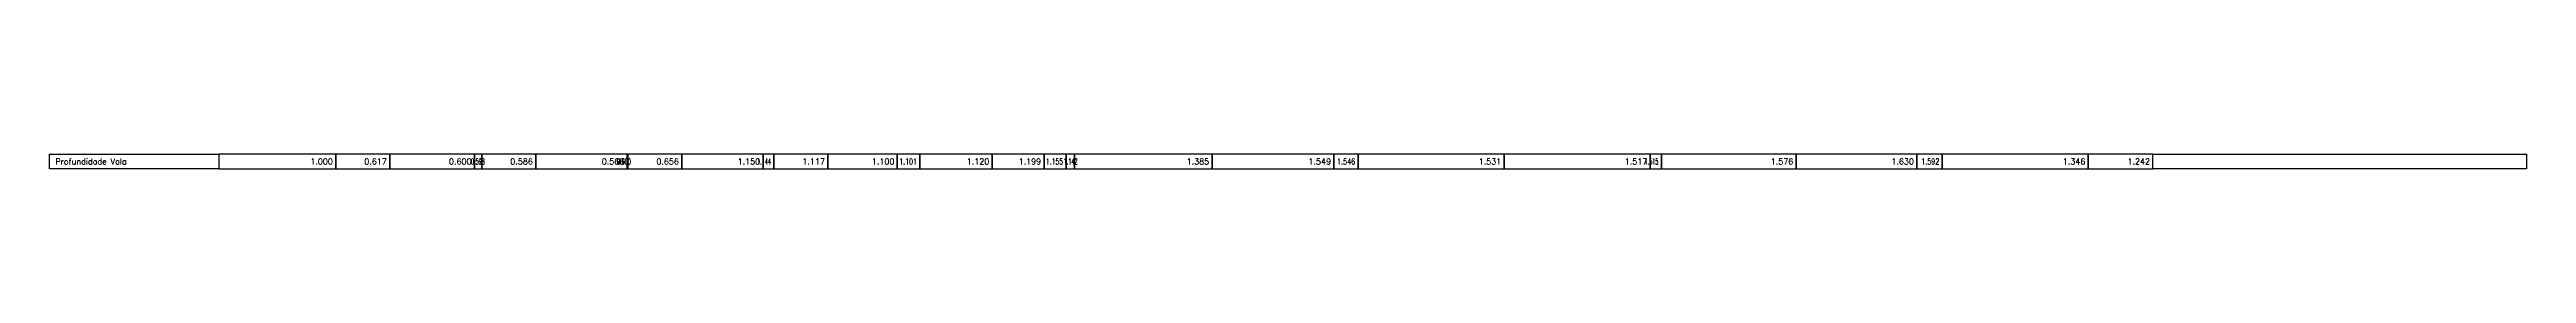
# Model space of a CAD drawing. Extents: x -6997814 to 14282083, y -16 to 289481930.
# Drawn here: x 363339.6 to 363678.8, y 7352589.6 to 7352591.6 of the extents above; entities that cross this region are included whole.
import ezdxf
from ezdxf.enums import TextEntityAlignment as Align

# ---------------------------------------------------------------- set-up
doc = ezdxf.new("R2010")
doc.units = 0
doc.header["$LTSCALE"] = 6.5
doc.layers.add('PS_PERFIL_COTA_LIN', color=7, linetype='CONTINUOUS')
doc.layers.add('PS_PERFIL_COTA_TXT', color=5, linetype='CONTINUOUS')
doc.styles.get("Standard").update_dxf_attribs({"font": 'simplex.shx'})

msp = doc.modelspace()

# ---------------------------------------------------------------- linework, layer by layer
at = {"layer": 'PS_PERFIL_COTA_LIN', "linetype": 'Continuous', "lineweight": -2}
for points in [[(363362.83263, 7352591.63802), (363362.83263, 7352589.63802), (363339.63263, 7352589.63802), (363339.63263, 7352591.63802)], [(363362.83263, 7352591.63802), (363362.83263, 7352589.63802), (363378.83263, 7352589.63802), (363378.83263, 7352591.63802)], [(363378.83263, 7352591.63802), (363378.83263, 7352589.63802), (363386.21852, 7352589.63802), (363386.21852, 7352591.63802)], [(363386.21852, 7352591.63802), (363386.21852, 7352589.63802), (363397.82132, 7352589.63802), (363397.82132, 7352591.63802)], [(363397.82132, 7352591.63802), (363397.82132, 7352589.63802), (363398.83263, 7352589.63802), (363398.83263, 7352591.63802)], [(363398.83263, 7352591.63802), (363398.83263, 7352589.63802), (363406.21852, 7352589.63802), (363406.21852, 7352591.63802)], [(363406.21852, 7352591.63802), (363406.21852, 7352589.63802), (363418.74887, 7352589.63802), (363418.74887, 7352591.63802)], [(363418.74887, 7352591.63802), (363418.74887, 7352589.63802), (363418.83263, 7352589.63802), (363418.83263, 7352591.63802)], [(363418.83263, 7352591.63802), (363418.83263, 7352589.63802), (363426.21852, 7352589.63802), (363426.21852, 7352591.63802)], [(363426.21852, 7352591.63802), (363426.21852, 7352589.63802), (363437.34774, 7352589.63802), (363437.34774, 7352591.63802)], [(363437.34774, 7352591.63802), (363437.34774, 7352589.63802), (363438.83263, 7352589.63802), (363438.83263, 7352591.63802)], [(363438.83263, 7352591.63802), (363438.83263, 7352589.63802), (363446.21852, 7352589.63802), (363446.21852, 7352591.63802)], [(363446.21852, 7352591.63802), (363446.21852, 7352589.63802), (363455.73121, 7352589.63802), (363455.73121, 7352591.63802)], [(363455.73121, 7352591.63802), (363455.73121, 7352589.63802), (363458.83263, 7352589.63802), (363458.83263, 7352591.63802)], [(363458.83263, 7352591.63802), (363458.83263, 7352589.63802), (363468.7313, 7352589.63802), (363468.7313, 7352591.63802)], [(363468.7313, 7352591.63802), (363468.7313, 7352589.63802), (363475.83592, 7352589.63802), (363475.83592, 7352591.63802)], [(363475.83592, 7352591.63802), (363475.83592, 7352589.63802), (363478.83263, 7352589.63802), (363478.83263, 7352591.63802)], [(363478.83263, 7352591.63802), (363478.83263, 7352589.63802), (363480.00588, 7352589.63802), (363480.00588, 7352591.63802)], [(363480.00588, 7352591.63802), (363480.00588, 7352589.63802), (363498.83263, 7352589.63802), (363498.83263, 7352591.63802)], [(363498.83263, 7352591.63802), (363498.83263, 7352589.63802), (363515.52347, 7352589.63802), (363515.52347, 7352591.63802)], [(363515.52347, 7352591.63802), (363515.52347, 7352589.63802), (363518.83263, 7352589.63802), (363518.83263, 7352591.63802)], [(363518.83263, 7352591.63802), (363518.83263, 7352589.63802), (363538.83263, 7352589.63802), (363538.83263, 7352591.63802)], [(363538.83263, 7352591.63802), (363538.83263, 7352589.63802), (363558.83263, 7352589.63802), (363558.83263, 7352591.63802)], [(363558.83263, 7352591.63802), (363558.83263, 7352589.63802), (363560.35846, 7352589.63802), (363560.35846, 7352591.63802)], [(363560.35846, 7352591.63802), (363560.35846, 7352589.63802), (363578.83263, 7352589.63802), (363578.83263, 7352591.63802)], [(363578.83263, 7352591.63802), (363578.83263, 7352589.63802), (363595.354, 7352589.63802), (363595.354, 7352591.63802)], [(363595.354, 7352591.63802), (363595.354, 7352589.63802), (363598.83263, 7352589.63802), (363598.83263, 7352591.63802)], [(363598.83263, 7352591.63802), (363598.83263, 7352589.63802), (363618.83263, 7352589.63802), (363618.83263, 7352591.63802)], [(363618.83263, 7352591.63802), (363618.83263, 7352589.63802), (363627.68403, 7352589.63802), (363627.68403, 7352591.63802)], [(363678.83263, 7352591.63802), (363678.83263, 7352589.63802), (363627.68403, 7352589.63802), (363627.68403, 7352591.63802)]]:
    msp.add_lwpolyline(points, close=True, dxfattribs=at)

# ---------------------------------------------------------------- texts
at = {"layer": 'PS_PERFIL_COTA_TXT', "lineweight": -2}
msp.add_text('Profundidade Vala', height=0.8, dxfattribs=at).set_placement((363340.43263, 7352590.63802), align=Align.MIDDLE_LEFT)
for s, p in [('1.000', (363378.43263, 7352590.63802)), ('0.617', (363385.81852, 7352590.63802)), ('0.600', (363397.42132, 7352590.63802)), ('0.586', (363405.81852, 7352590.63802)), ('0.566', (363418.34887, 7352590.63802)), ('0.656', (363425.81852, 7352590.63802)), ('1.150', (363436.94774, 7352590.63802)), ('1.117', (363445.81852, 7352590.63802)), ('1.100', (363455.33121, 7352590.63802)), ('1.120', (363468.3313, 7352590.63802)), ('1.199', (363475.43592, 7352590.63802)), ('1.385', (363498.43263, 7352590.63802)), ('1.549', (363515.12347, 7352590.63802)), ('1.531', (363538.43263, 7352590.63802)), ('1.517', (363558.43263, 7352590.63802)), ('1.576', (363578.43263, 7352590.63802)), ('1.630', (363594.954, 7352590.63802)), ('1.346', (363618.43263, 7352590.63802)), ('1.242', (363627.28403, 7352590.63802))]:
    msp.add_text(s, height=0.8, dxfattribs=at).set_placement(p, align=Align.MIDDLE_RIGHT)
for s, width, p in [('0.598', 0.5, (363399.23263, 7352590.63802)), ('0.600', 0.5, (363419.23263, 7352590.63802)), ('1.144', 0.5, (363438.43263, 7352590.63802)), ('1.101', 0.646128, (363458.43263, 7352590.63802)), ('1.155', 0.624314, (363478.43263, 7352590.63802)), ('1.142', 0.5, (363480.40588, 7352590.63802)), ('1.546', 0.689408, (363518.43263, 7352590.63802)), ('1.515', 0.5, (363559.95846, 7352590.63802)), ('1.592', 0.724713, (363598.43263, 7352590.63802))]:
    msp.add_text(s, height=0.8, dxfattribs=dict(at, width=width)).set_placement(p, align=Align.MIDDLE_RIGHT)

doc.saveas('drawing.dxf')
